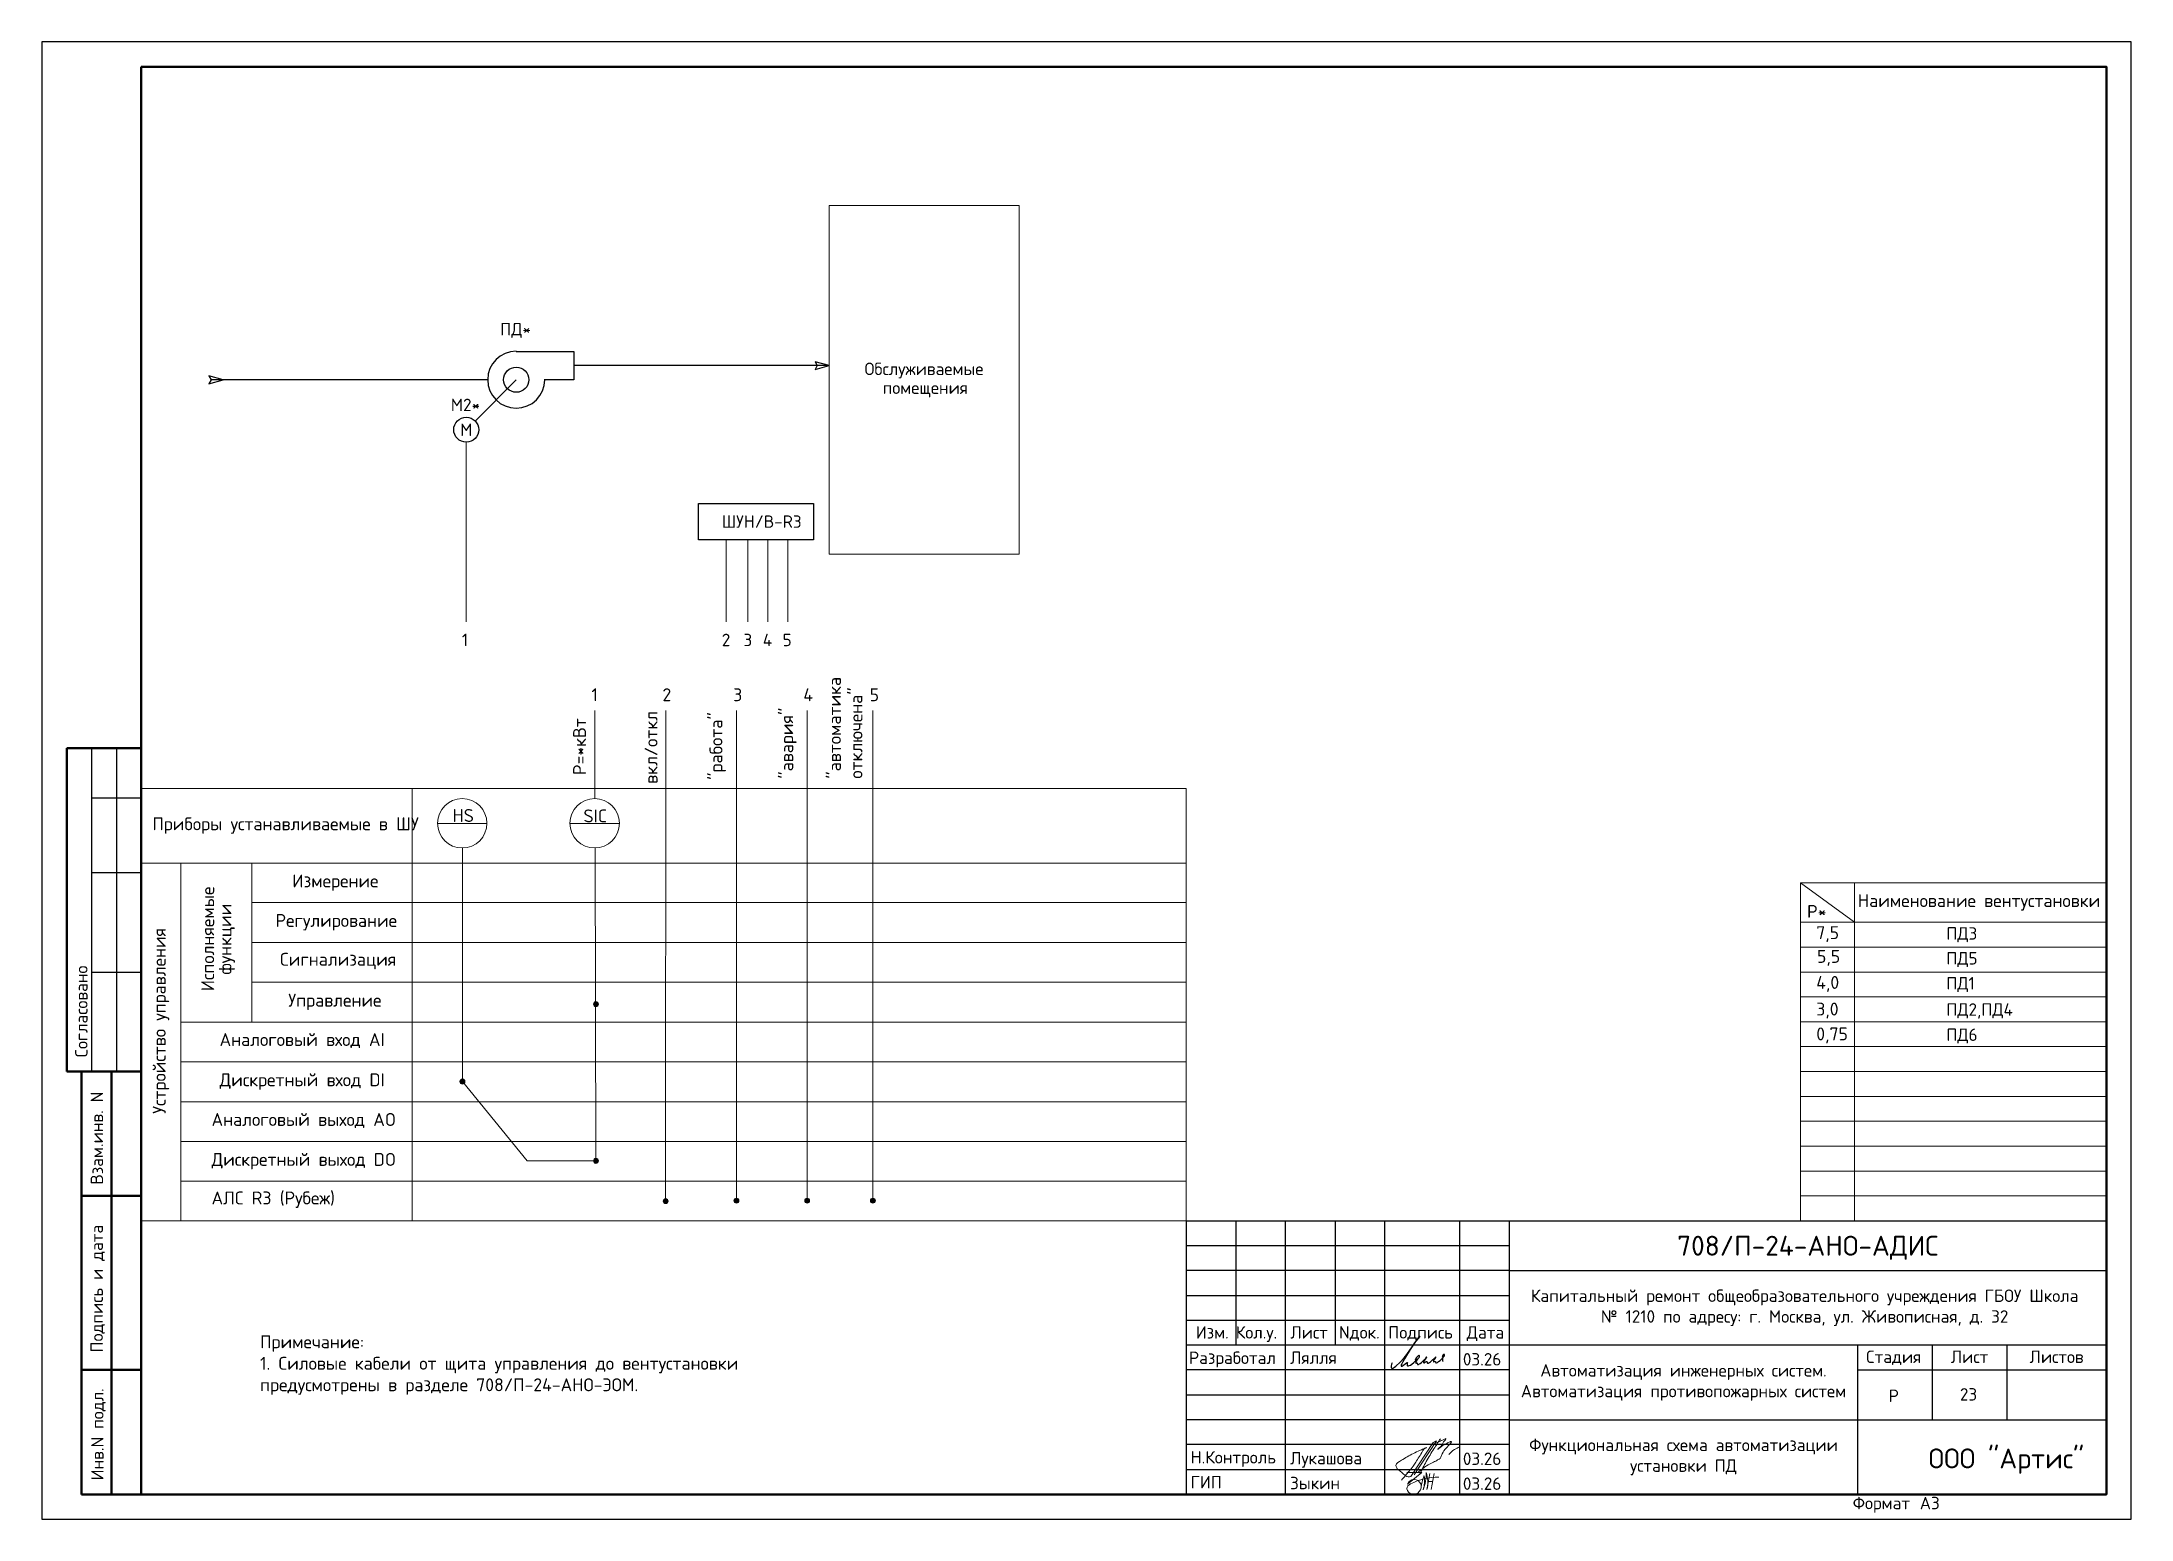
# Model space of a CAD drawing. Header units: millimetres. Extents: x -1073752 to 1436911, y -1379358 to 94781.
# Drawn here: x 801676 to 843676, y 26580 to 56280 of the extents above; entities that cross this region are included whole.
import ezdxf
from ezdxf.enums import TextEntityAlignment as Align

# ---------------------------------------------------------------- set-up
doc = ezdxf.new("R2010")
doc.units = ezdxf.units.MM
for name, color, linetype in [('PDF _!Формат листа', 7, 'Continuous'), ('PDF _АК датчики ф.сх', 7, 'Continuous'), ('PDF _АК схема воздуховоды', 7, 'Continuous'), ('PDF _Текст', 7, 'Continuous'), ('PDF _ЭОМ_Текст', 7, 'Continuous'), ('Основная', 7, 'Continuous'), ('СОТ', 7, 'Continuous'), ('Штампы', 7, 'Continuous')]:
    doc.layers.add(name, color=color, linetype=linetype)
for name, color, linetype, lineweight in [('АР_текст', 250, 'Continuous', 40), ('Основная сплош', 7, 'Continuous', 30), ('Текст', 7, 'Continuous', 30)]:
    doc.layers.add(name, color=color, linetype=linetype, lineweight=lineweight)
doc.layers.add('ОФ_подписи', color=5, linetype='Continuous', lineweight=13, true_color=0x0000ff)
doc.layers.add('Подписи', color=5, linetype='Continuous', lineweight=18, true_color=0x0000ff)
doc.styles.add('ICOCPEUR', font='isocpeur.ttf', dxfattribs={"height": 250})
doc.styles.add('PDF ISOCPEUR', font='isocpeur.ttf')
doc.styles.add('RubezhCAD', font='isocpeur.ttf')
doc.styles.add('TIMES', font='times.ttf')
doc.styles.add('XREF1$0$Standard', font='isocpeur.ttf')

msp = doc.modelspace()

# ---------------------------------------------------------------- texts
at = {"layer": 'PDF _Текст', "attachment_point": 7, "style": 'PDF ISOCPEUR'}
for s, insert, char_height in [('ПД*', (810890.2, 50326.3), 250.13), ('Обслуживаемые', (818216.2, 49511.7), 250.132), ('помещения', (818578.2, 49132.4), 250.13), ('М2*', (809897.4, 48854.4), 250.13), ('М', (810085.8, 48354.9), 250.1), ('ШУН/В-R3', (815345.2, 46509.1), 250.13), ('1', (810121.8, 44132), 250.1), ('2', (815345.3, 44129.9), 250.1), ('3', (815781.1, 44129.9), 250.1), ('4', (816169.5, 44129.9), 250.1), ('5', (816568.5, 44129.9), 250.1), ('1', (812725.4, 43023.5), 259.2), ('2', (814152.1, 43023.5), 259.2), ('3', (815574.5, 43023.5), 259.2), ('4', (816984.3, 43023.5), 259.2), ('5', (818317.8, 43023.5), 259.2), ('HS', (809933.4, 40596.6), 259.2), ('SIC', (812564.5, 40588.1), 259.2), ('Приборы устанавливаемые в ШУ', (803898.6, 40358.5), 259.196), ('Измерение', (806711.7, 39211.2), 259.2), ('Наименование вентустановки', (838179.1, 38814.7), 259.196), ('Регулирование', (806373.1, 38415.3), 259.196), ('P*', (837161, 38668.7), 259.2), ('Сигнализация', (806466.2, 37635.2), 259.196), ('Управление', (806631.3, 36813), 259.2), ('Аналоговый вход AI', (805249.1, 36051), 259.196), ('Дискретный вход DI', (805249.1, 35212.7), 259.196), ('Аналоговый выход AO', (805088.2, 34444.4), 259.196), ('Дискретный выход DO', (805088.2, 33612.5), 259.196), ('АЛС R3 (Рубеж)', (805088.2, 32837.5), 259.196), ('Примечание:\\P1. Силовые кабели от щита управления до вентустановки \\Pпредусмотрены в разделе 708/П-24-АНО-ЭОМ.', (806063.8, 29081.5), 259.196)]:
    msp.add_mtext(s, dxfattribs=dict(at, insert=insert, char_height=char_height))
at = {"layer": 'PDF _Текст', "attachment_point": 7, "rotation": 90, "style": 'PDF ISOCPEUR'}
for s, insert, char_height in [('"автоматика\\Pотключена"', (818171.9, 41465.6), 259.196), ('"авария"', (816851, 41465.6), 259.2), ('P=*кВт', (812615.5, 41539.7), 259.2), ('вкл/откл', (814052.7, 41361.9), 259.2), ('"работа"', (815428.6, 41442.3), 259.2), ('Исполняемые', (805141.3, 37191.9), 259.196), ('функции', (805558.3, 37526.3), 259.2), ('Устройство управления', (804237.4, 34730.1), 259.196)]:
    msp.add_mtext(s, dxfattribs=dict(at, insert=insert, char_height=char_height))
at = {"layer": 'PDF _Текст', "color": 0, "attachment_point": 7, "style": 'PDF ISOCPEUR'}
for s, insert, char_height in [('7,5', (837345.2, 38181), 259.2), ('ПД3', (839959.4, 38178.4), 250.13), ('5,5', (837360.2, 37703.4), 259.2), ('ПД5', (839959.4, 37678.9), 250.13), ('4,0', (837345.2, 37179.8), 259.2), ('ПД1', (839959.4, 37177.2), 250.13), ('3,0', (837345.2, 36644.8), 259.2), ('0,75', (837345.2, 36145.2), 259.2)]:
    msp.add_mtext(s, dxfattribs=dict(at, insert=insert, char_height=char_height))
at = {"layer": 'PDF _Текст', "color": 0, "char_height": 250.13, "attachment_point": 7, "style": 'PDF ISOCPEUR'}
for s, insert, width in [('ПД2,ПД4', (839959.4, 36642.2), 506.43), ('ПД6', (839959.4, 36142.6), 458.878)]:
    msp.add_mtext(s, dxfattribs=dict(at, insert=insert, width=width))
at = {"layer": 'СОТ', "char_height": 250, "width": 7000, "attachment_point": 5, "style": 'ICOCPEUR'}
for s, insert in [('{\\C0;23}', (840406.3, 29089.3)), ('Функциональная схема автоматизации установки ПД', (834676.3, 27831.2))]:
    msp.add_mtext(s, dxfattribs=dict(at, insert=insert))

# ---------------------------------------------------------------- blocks, each defined once
blk = doc.blocks.new('П_Зыкин')
at = {"layer": 'ОФ_подписи', "color": 152, "ltscale": 100, "true_color": 0x0061c2, "transparency": 33554687}
for p, q in [((142, 249), (62, -174)), ((102, 37), (218, 37)), ((258, 249), (178, -174))]:
    blk.add_line(p, q, dxfattribs=at)
blk.add_lwpolyline([(-462, 273), (-74, 273), (-446, -30)], dxfattribs=at)
for centre, radius, start, end in [((-271, -94), 186, 314.2393, 159.9348), ((345, -1372), 1523, 88.8758, 117.8788), ((1109, -252), 1204, 158.7593, 174.231), ((-1024, 224), 1068, 337.8144, 2.8859), ((-849, 72), 852, 342.8308, 7.4815), ((-9, 182), 4.48, 8.9691, 155.6551), ((-643, 22), 732, 344.4555, 20.462), ((-318, -169), 151, 108.7568, 173.4251), ((-287, -115), 185, 191.5358, 322.3512)]:
    blk.add_arc(centre, radius, start, end, dxfattribs=at)
blk = doc.blocks.new('П_Лукашова')
at = {"layer": 'ОФ_подписи', "color": 152, "true_color": 0x0061c2}
for p, q in [((221, 339), (-221, -339)), ((286, 371), (-156, -307)), ((283, 370), (218, 338))]:
    blk.add_line(p, q, dxfattribs=at)
for points in [[(221, 301), (344, 360), (434, 401), (475, 416), (464, 395), (420, 336), (342, 232), (310, 203), (337, 221), (420, 283), (490, 322), (558, 352), (576, 358), (491, 240), (403, 113), (374, 49), (360, 20)], [(-221, -339), (-276, -344), (-368, -289), (-446, -221), (-505, -166), (-522, -116), (-412, -16), (-295, 56), (-173, 120), (-49, 179), (33, 216), (87, 237), (52, 221), (11, 167), (-59, 51), (-126, -52), (-177, -132), (-256, -231), (-409, -409)], [(360, 20), (294, -18), (203, -65), (91, -124), (-73, -248)], [(366, 415), (236, 213), (85, -37), (-50, -300)], [(530, 102), (646, 199), (748, 254)]]:
    blk.add_spline(points, degree=3, dxfattribs=at)
blk = doc.blocks.new('A$C11203D1A')
at = {"layer": 'Подписи', "lineweight": 25}
blk.add_lwpolyline([(0.24, 1.11), (0.09, 0.86), (0, 0.47), (0.01, 0.27), (0.06, 0.09), (0.17, 0.01), (0.33, 0), (0.53, 0.07), (0.73, 0.22), (0.94, 0.41), (1.81, 1.26), (2.64, 2.1), (3.19, 2.76), (3.8, 3.63), (4.42, 4.6), (5, 5.4), (5.39, 5.96), (5.72, 6.46), (5.82, 6.46), (5.73, 6.31), (4.71, 5.11), (3.82, 3.76), (2.71, 1.9), (2.36, 1.31), (2.15, 0.93), (2.05, 0.72), (2.04, 0.6), (2.04, 0.49), (2.07, 0.44), (2.13, 0.41), (2.22, 0.43), (2.34, 0.53), (2.48, 0.65), (2.83, 0.93), (3.1, 1.12), (3.23, 1.19), (3.28, 1.19), (3.29, 1.16), (3.26, 1.06), (3.23, 0.9), (3.22, 0.77), (3.24, 0.65), (3.26, 0.58), (3.34, 0.52), (3.42, 0.48), (3.54, 0.51), (3.66, 0.56), (3.92, 0.66), (4.17, 0.85), (4.57, 1.16), (4.82, 1.36), (5, 1.53), (5.18, 1.68), (5.48, 1.96), (5.64, 2.15), (5.74, 2.33), (5.75, 2.44), (5.75, 2.53), (5.69, 2.57), (5.6, 2.58), (5.49, 2.54), (5.33, 2.4), (5.12, 2.18), (4.99, 1.99), (4.9, 1.86), (4.85, 1.74), (4.87, 1.66), (4.92, 1.62), (5.03, 1.65), (5.11, 1.72), (5.21, 1.79), (5.24, 1.81), (5.28, 1.82), (5.31, 1.82), (5.32, 1.79), (5.26, 1.69), (5.19, 1.61), (5.11, 1.47), (5.03, 1.34), (4.98, 1.25), (4.97, 1.17), (4.97, 1.09), (5.01, 1.05), (5.05, 1.06), (5.1, 1.11), (5.14, 1.13), (5.2, 1.13), (5.23, 1.07), (5.27, 0.94), (5.32, 0.85), (5.35, 0.8), (5.43, 0.77), (5.52, 0.78), (5.61, 0.84), (5.88, 1), (6.13, 1.19), (6.42, 1.46), (6.68, 1.7), (6.94, 1.94), (7.06, 2.08), (7.22, 2.28), (7.23, 2.3), (7.23, 2.31), (7.2, 2.31), (7.18, 2.28), (7.15, 2.24), (6.76, 1.63), (6.67, 1.45), (6.59, 1.3), (6.56, 1.22), (6.56, 1.16), (6.57, 1.11), (6.6, 1.08), (6.65, 1.1), (6.7, 1.13), (6.79, 1.19), (6.88, 1.26), (6.99, 1.31), (7.07, 1.35), (7.18, 1.36), (7.23, 1.33), (7.27, 1.28), (7.28, 1.18), (7.28, 1.12), (7.3, 1.08), (7.34, 1.04), (7.38, 1.02), (7.45, 1.01), (7.52, 1.04), (7.6, 1.09), (7.73, 1.19), (7.93, 1.34), (8.13, 1.48), (8.36, 1.7), (8.65, 1.95), (8.78, 2.07), (8.9, 2.16), (8.98, 2.23), (9.03, 2.27), (9.04, 2.29), (9.02, 2.3), (8.99, 2.29), (8.97, 2.25), (8.92, 2.16), (8.7, 1.81), (8.57, 1.61), (8.52, 1.53), (8.51, 1.43), (8.53, 1.37), (8.56, 1.33), (8.6, 1.33), (8.66, 1.35), (8.72, 1.39), (8.76, 1.41), (8.86, 1.4), (8.93, 1.37), (8.94, 1.31), (8.96, 1.22), (8.98, 1.14), (9.02, 1.1), (9.08, 1.07), (9.17, 1.1), (9.24, 1.14), (9.33, 1.2), (9.56, 1.37), (9.86, 1.59), (10.18, 1.87), (10.41, 2.09), (10.57, 2.29), (10.72, 2.51), (10.76, 2.62), (10.77, 2.7), (10.75, 2.75), (10.68, 2.79), (10.58, 2.76), (10.5, 2.69), (10.38, 2.54), (10.32, 2.41), (10.31, 2.25), (10.32, 2.09), (10.33, 1.85), (10.35, 1.7), (10.37, 1.58), (10.4, 1.47), (10.47, 1.37)], dxfattribs=at)
blk = doc.blocks.new('Штамп')
at = {"layer": 'Основная'}
for p, q in [((-18500, 5000), (-12000, 5000)), ((-12000, 4500), (-18500, 4500)), ((-18500, 4000), (-12000, 4000)), ((-12000, 2500), (-18500, 2500)), ((-18500, 2000), (-12000, 2000)), ((-12000, 1500), (-18500, 1500)), ((-12000, 1000), (-18500, 1000)), ((-18500, 500), (-12000, 500))]:
    blk.add_line(p, q, dxfattribs=at)
at = {"layer": 'Основная сплош'}
for p, q in [((-18500, 5500), (0, 5500)), ((-18500, 5500), (-18500, 0)), ((-17500, 5500), (-17500, 3000)), ((-16500, 0), (-16500, 5500)), ((-15500, 5500), (-15500, 3000)), ((-14500, 0), (-14500, 5500)), ((-13000, 5500), (-13000, 0)), ((-12000, 0), (-12000, 5500)), ((-12000, 4500), (0, 4500)), ((-18500, 3500), (-12000, 3500)), ((0, 3000), (-18500, 3000)), ((-5000, 3000), (-5000, 0)), ((-3500, 3000), (-3500, 1500)), ((-2000, 3000), (-2000, 1500)), ((-5000, 2500), (0, 2500)), ((-12000, 1500), (0, 1500))]:
    blk.add_line(p, q, dxfattribs=at)
at = {"transparency": 33554687, "xscale": 100, "yscale": 100, "zscale": 100}
blk.add_blockref('A$C11203D1A', (-14379, 2533), dxfattribs=at)
at = {"layer": 'ОФ_подписи', "color": 5}
for name, p, xscale, yscale, zscale in [('П_Лукашова', (-13755, 700), 1.010226427429054, 1.010226427429054, 1.010226427429054), ('П_Зыкин', (-13706, 228), 0.7621923841183493, 0.7621923841183493, 0.7621923841183493)]:
    blk.add_blockref(name, p, dxfattribs=dict(at, xscale=xscale, yscale=yscale, zscale=zscale))
at = {"transparency": 33554687, "insert": (-8500, 2250), "char_height": 250, "width": 7000, "attachment_point": 5, "style": 'PDF ISOCPEUR'}
blk.add_mtext('Автоматизация инженерных систем. Автоматизация противопожарных систем', dxfattribs=at)
at = {"layer": 'АР_текст', "color": 7, "transparency": 33554687, "insert": (-2009, 668), "char_height": 400, "width": 7750, "attachment_point": 5, "style": 'RubezhCAD'}
blk.add_mtext('{\\C0;ООО "Артис"}', dxfattribs=at)
at = {"layer": 'Текст', "color": 0, "style": 'RubezhCAD'}
blk.add_text('708/П-24-АНО-АДИС', height=400, dxfattribs=at).set_placement((-6000, 4798), align=Align.CENTER)
at = {"layer": 'Текст', "linetype": 'Continuous', "style": 'RubezhCAD'}
for s, p in [('Изм.', (-18302, 3131)), ('Кол.у.', (-17500, 3131)), ('Лист', (-16402, 3131)), ('Nдок.', (-15424, 3131)), ('Подпись', (-14434, 3131)), ('Дата', (-12857, 3131))]:
    blk.add_text(s, height=250, dxfattribs=at).set_placement(p)
at = {"layer": 'Текст', "style": 'ICOCPEUR'}
for s, p in [('Разработал', (-18441, 2620)), ('Лялля', (-16408, 2622)), ('03.26', (-12934, 2590)), ('Н.Контроль', (-18407, 620)), ('Лукашова', (-16408, 602)), ('03.26', (-12934, 590)), ('ГИП', (-18407, 120)), ('Зыкин', (-16408, 102)), ('03.26', (-12934, 90))]:
    blk.add_text(s, height=250, dxfattribs=at).set_placement(p)
at = {"layer": 'Текст', "color": 7, "linetype": 'Continuous', "style": 'RubezhCAD'}
for s, p in [('Стадия', (-4273, 2640)), ('Лист', (-2750, 2640)), ('Листов', (-1000, 2640))]:
    blk.add_text(s, height=250, dxfattribs=at).set_placement(p, align=Align.CENTER)
at = {"layer": 'Текст', "color": 7, "style": 'RubezhCAD'}
blk.add_text('Р', height=250, dxfattribs=at).set_placement((-4273, 1857), align=Align.CENTER)
at = {"layer": 'Текст', "ltscale": 100, "insert": (-6063, 3750), "char_height": 250, "attachment_point": 5, "style": 'RubezhCAD'}
blk.add_mtext_dynamic_manual_height_columns('\\pi-3.125;Капитальный ремонт общеобразовательного учреждения ГБОУ Школа{\\H1.25x; }\\P№ 1210 по адресу: г. Москва, ул. Живописная, д. 32{\\H1.21604x; }\\P', width=11832.53, gutter_width=1250, heights=[1893], dxfattribs=at)
at = {"layer": 'Текст', "ltscale": 100, "style": 'RubezhCAD'}
blk.add_attdef('ЛИСТОВ', text='', height=250, dxfattribs=at).set_placement((-1000, 1857), align=Align.CENTER)
at = {"layer": 'Текст', "ltscale": 100, "style": 'TIMES'}
blk.add_attdef('НАЗВАНИЕ', text='', height=250, dxfattribs=at).set_placement((-8500, 750), align=Align.MIDDLE_CENTER)
blk = doc.blocks.new('*U8')
at = {"lineweight": 50}
for p, q in [((5, 155), (20, 155)), ((5, 155), (5, 90)), ((5, 90), (20, 90)), ((8, 5), (8, 90)), ((14, 5), (14, 90)), ((8, 65), (20, 65)), ((8, 30), (20, 30)), ((8, 5), (20, 5))]:
    blk.add_line(p, q, dxfattribs=at)
for p, q in [((10, 155), (10, 90)), ((15, 155), (15, 90)), ((10, 145), (20, 145)), ((10, 130), (20, 130)), ((10, 110), (20, 110))]:
    blk.add_line(p, q)
blk.add_lwpolyline([(0, 0), (420, 0), (420, 297), (0, 297)], close=True)
blk.add_lwpolyline([(20, 292), (415, 292), (415, 5), (20, 5)], close=True, dxfattribs=at)
at = {"style": 'XREF1$0$Standard'}
for s, p in [('Согласовано', (7.95, 102.07)), ('Взам.инв. N', (11.07, 76.61)), ('Подпись и дата', (11.04, 46.36)), ('Инв.N подл.', (11.17, 17.07))]:
    blk.add_text(s, height=2.5, rotation=90, dxfattribs=at).set_placement(p, align=Align.MIDDLE_CENTER)
blk.add_text('Формат', height=2.5, dxfattribs=at).set_placement((364.02, 2))
blk.add_text('А3', height=2.5, dxfattribs=at).set_placement((381.51, 2), align=Align.RIGHT)
for tag, p in [('СОГЛАСОВАНО_ДАТА2', (14.37, 145.56)), ('СОГЛАСОВАНО_ДАТА3', (19.37, 145.56)), ('СОГЛАСОВАНО_ФАМИЛИЯ2', (14.37, 110.56)), ('СОГЛАСОВАНО_ФАМИЛИЯ3', (19.37, 110.56)), ('СОГЛАСОВАНО_ДОЛЖНОСТЬ2', (14.37, 90.56)), ('СОГЛАСОВАНО_ДОЛЖНОСТЬ3', (19.37, 90.56))]:
    blk.add_attdef(tag, p, '', height=2.5, rotation=90, dxfattribs=at)
for tag, p in [('ВЗАМ_ИНВ_НОМЕР', (19.37, 77.5)), ('ИНВ_N_ПОДЛ', (19.37, 17.5))]:
    blk.add_attdef(tag, text='', height=2.5, rotation=90, dxfattribs=at).set_placement(p, align=Align.CENTER)
blk.add_attdef('ИНВ_ДАТА', text='', height=2.5, rotation=90, dxfattribs=at).set_placement((19.37, 63.83), align=Align.RIGHT)

# ---------------------------------------------------------------- hatches: boundary and pattern name
at = {"layer": 'PDF _!Формат листа', "transparency": 33554559}
msp.add_hatch(color=256, dxfattribs=at).paths.add_polyline_path([(801676, 56279.9), (801676, 56268), (801678.1, 56267.2), (801684.5, 56269.4), (801688.7, 56273.6), (801688.7, 56279.9)])

# ---------------------------------------------------------------- linework, layer by layer
at = {"layer": 'PDF _АК датчики ф.сх', "lineweight": 30}
msp.add_lwpolyline([(811214, 49485.2), (810386.4, 48655.5)], dxfattribs=at)
msp.add_lwpolyline([(814877.4, 47000.2), (817186.7, 47000.2), (817186.7, 46269.9), (814877.4, 46269.9)], close=True, dxfattribs=at)
msp.add_circle((810207.5, 48480.8), 250.8, dxfattribs=at)
at = {"layer": 'PDF _АК схема воздуховоды', "lineweight": 30}
for points in [[(811214, 50056.7), (812374, 50056.7), (812374, 49485.2), (811772.9, 49485.2)], [(817505, 49771), (812386.7, 49771)], [(810642.5, 49485.2), (805077.6, 49485.2)]]:
    msp.add_lwpolyline(points, dxfattribs=at)
for points in [[(805318.9, 49485.2), (805033.2, 49561.4), (805077.6, 49485.2), (805033.2, 49406.9)], [(817505, 49771), (817219.2, 49849.3), (817263.7, 49771), (817219.2, 49692.7)]]:
    msp.add_lwpolyline(points, close=True, dxfattribs=at)
msp.add_circle((811213, 49486.3), 253, dxfattribs=at)
msp.add_arc((811213, 49486.3), 572.6, 90, 0, dxfattribs=at)
at = {"layer": 'PDF _ЭОМ_Текст', "lineweight": 20}
for p, q in [((824676.5, 41268.7), (803676.3, 41268.7)), ((803676.3, 41268.7), (803676.3, 33375.4)), ((824676.5, 32579.5), (824676.5, 41268.7)), ((804474.3, 33375.4), (824676.5, 33375.4))]:
    msp.add_line(p, q, dxfattribs=at)
for points in [[(817505, 52990.5), (821325.7, 52990.5), (821325.7, 45977.8), (817505, 45977.8)], [(843176.8, 32578.8), (843176.8, 39375.7), (837029.8, 39375.7), (837029.8, 32578.8)]]:
    msp.add_lwpolyline(points, close=True, dxfattribs=at)
for points in [[(810208.6, 48230), (810208.6, 44620.9)], [(815434.2, 46269.9), (815434.2, 44620.9)], [(815870, 46269.9), (815870, 44620.9)], [(816271.1, 46269.9), (816271.1, 44620.9)], [(816670.1, 46269.9), (816670.1, 44620.9)], [(812795.8, 41065.5), (812791, 42835.1)], [(814216.6, 32974.1), (814217.7, 42835.1)], [(815639.1, 32983.6), (815640.1, 42835.1)], [(817061.5, 32983.6), (817062.6, 42835.1)], [(818382.4, 32983.6), (818383.4, 42835.1)], [(809120.6, 41268.7), (809120.6, 32579.5)], [(809632.8, 40568.1), (810623.5, 40568.1)], [(812295.7, 40568.1), (813286.3, 40568.1)], [(810132.4, 40074.9), (810132.4, 35377.8), (811432.1, 33781.8), (811431, 33782.9)], [(812815.4, 33782.9), (812798.4, 40072.9)], [(803676.3, 39770.1), (824676.5, 39770.1)], [(804474.3, 39770.1), (804474.3, 32579.5)], [(805901, 39770.1), (805901, 36569.6)], [(837029.8, 39375.7), (838115.7, 38579.8)], [(824676.5, 38974.2), (805901, 38974.2)], [(837029.8, 38579.8), (843176.8, 38579.8)], [(824676.5, 38169.8), (805901, 38169.8)], [(824676.5, 37373.9), (805901, 37373.9)], [(804474.3, 36569.6), (824676.5, 36569.6)], [(804474.3, 35773.7), (824676.5, 35773.7)], [(837029.8, 36079.9), (843176.8, 36079.9)], [(837029.8, 35578.2), (843176.8, 35578.2)], [(804474.3, 34967.2), (824676.5, 34967.2)], [(837029.8, 35078.7), (843176.8, 35078.7)], [(837029.8, 34579.1), (843176.8, 34579.1)], [(804474.3, 34171.3), (824676.5, 34171.3)], [(837029.8, 34079.6), (843176.8, 34079.6)], [(811431, 33782.9), (812815.4, 33782.9)], [(837029.8, 33577.9), (843176.8, 33577.9)], [(837029.8, 33078.4), (843176.8, 33078.4)], [(803676.3, 32579.5), (824676.5, 32579.5)]]:
    msp.add_lwpolyline(points, dxfattribs=at)
at = {"layer": 'PDF _ЭОМ_Текст', "color": 0, "lineweight": 20}
for points in [[(838115.7, 39375.7), (838115.7, 32578.8)], [(837029.8, 38078.1), (843176.8, 38078.1)], [(837029.8, 37578.6), (843176.8, 37578.6)], [(837029.8, 37079), (843176.8, 37079)], [(837029.8, 36579.4), (843176.8, 36579.4)]]:
    msp.add_lwpolyline(points, dxfattribs=at)
at = {"layer": 'PDF _ЭОМ_Текст', "lineweight": 20}
for centre, radius in [((810127.1, 40569.2), 496.4), ((812790, 40569.2), 496.4), ((812815.4, 36931.9), 49.7), ((810131.3, 35376.8), 49.7), ((812815.4, 33782.9), 49.7), ((814216.6, 32974.1), 49.7), ((815639.1, 32983.6), 49.7), ((817061.5, 32983.6), 49.7), ((818382.4, 32983.6), 49.7)]:
    msp.add_circle(centre, radius, dxfattribs=at)
at = {"layer": 'PDF _ЭОМ_Текст', "transparency": 33554559}
for points in [[(812778.3, 36964.7), (812858.8, 36958.4), (812774.1, 36958.4)], [(812786.8, 36971.1), (812852.4, 36964.7), (812778.3, 36964.7)], [(812852.4, 36964.7), (812778.3, 36964.7), (812858.8, 36958.4)], [(812793.1, 36975.3), (812846, 36971.1), (812786.8, 36971.1)], [(812846, 36971.1), (812786.8, 36971.1), (812852.4, 36964.7)], [(812801.6, 36979.5), (812837.6, 36975.3), (812793.1, 36975.3)], [(812837.6, 36975.3), (812793.1, 36975.3), (812846, 36971.1)], [(812812.2, 36981.6), (812829.1, 36979.5), (812801.6, 36979.5)], [(812829.1, 36979.5), (812801.6, 36979.5), (812837.6, 36975.3)], [(812820.6, 36981.6), (812812.2, 36981.6), (812829.1, 36979.5)], [(812767.7, 36941.4), (812867.2, 36930.8), (812765.6, 36930.8)], [(812867.2, 36930.8), (812765.6, 36930.8), (812865.1, 36922.4)], [(812765.6, 36930.8), (812865.1, 36922.4), (812767.7, 36922.4)], [(812769.8, 36949.9), (812865.1, 36941.4), (812767.7, 36941.4)], [(812865.1, 36941.4), (812767.7, 36941.4), (812867.2, 36930.8)], [(812865.1, 36922.4), (812767.7, 36922.4), (812863, 36913.9)], [(812767.7, 36922.4), (812863, 36913.9), (812769.8, 36913.9)], [(812774.1, 36958.4), (812863, 36949.9), (812769.8, 36949.9)], [(812863, 36949.9), (812769.8, 36949.9), (812865.1, 36941.4)], [(812863, 36913.9), (812769.8, 36913.9), (812858.8, 36905.4)], [(812769.8, 36913.9), (812858.8, 36905.4), (812774.1, 36905.4)], [(812858.8, 36958.4), (812774.1, 36958.4), (812863, 36949.9)], [(812858.8, 36905.4), (812774.1, 36905.4), (812852.4, 36897)], [(812774.1, 36905.4), (812852.4, 36897), (812778.3, 36897)], [(812852.4, 36897), (812778.3, 36897), (812846, 36890.6)], [(812778.3, 36897), (812846, 36890.6), (812786.8, 36890.6)], [(812846, 36890.6), (812786.8, 36890.6), (812837.6, 36886.4)], [(812786.8, 36890.6), (812837.6, 36886.4), (812793.1, 36886.4)], [(812837.6, 36886.4), (812793.1, 36886.4), (812829.1, 36882.2)], [(812793.1, 36886.4), (812829.1, 36882.2), (812801.6, 36882.2)], [(812829.1, 36882.2), (812801.6, 36882.2), (812820.6, 36882.2)], [(812801.6, 36882.2), (812820.6, 36882.2), (812812.2, 36882.2)], [(810085.8, 35392.7), (810181.1, 35384.2), (810081.6, 35384.2)], [(810181.1, 35384.2), (810081.6, 35384.2), (810181.1, 35375.7)], [(810081.6, 35384.2), (810181.1, 35375.7), (810081.6, 35375.7)], [(810181.1, 35375.7), (810081.6, 35375.7), (810181.1, 35365.1)], [(810081.6, 35375.7), (810181.1, 35365.1), (810081.6, 35365.1)], [(810181.1, 35365.1), (810081.6, 35365.1), (810179, 35356.7)], [(810081.6, 35365.1), (810179, 35356.7), (810085.8, 35356.7)], [(810090.1, 35401.1), (810179, 35392.7), (810085.8, 35392.7)], [(810179, 35392.7), (810085.8, 35392.7), (810181.1, 35384.2)], [(810179, 35356.7), (810085.8, 35356.7), (810174.7, 35348.2)], [(810085.8, 35356.7), (810174.7, 35348.2), (810090.1, 35348.2)], [(810094.3, 35407.5), (810174.7, 35401.1), (810090.1, 35401.1)], [(810174.7, 35401.1), (810090.1, 35401.1), (810179, 35392.7)], [(810174.7, 35348.2), (810090.1, 35348.2), (810168.4, 35341.9)], [(810090.1, 35348.2), (810168.4, 35341.9), (810094.3, 35341.9)], [(810100.6, 35413.8), (810168.4, 35407.5), (810094.3, 35407.5)], [(810168.4, 35407.5), (810094.3, 35407.5), (810174.7, 35401.1)], [(810168.4, 35341.9), (810094.3, 35341.9), (810162, 35335.5)], [(810094.3, 35341.9), (810162, 35335.5), (810100.6, 35335.5)], [(810109.1, 35420.2), (810162, 35413.8), (810100.6, 35413.8)], [(810162, 35413.8), (810100.6, 35413.8), (810168.4, 35407.5)], [(810162, 35335.5), (810100.6, 35335.5), (810153.6, 35329.2)], [(810100.6, 35335.5), (810153.6, 35329.2), (810109.1, 35329.2)], [(810117.6, 35422.3), (810153.6, 35420.2), (810109.1, 35420.2)], [(810153.6, 35420.2), (810109.1, 35420.2), (810162, 35413.8)], [(810153.6, 35329.2), (810109.1, 35329.2), (810145.1, 35327)], [(810109.1, 35329.2), (810145.1, 35327), (810117.6, 35327)], [(810128.2, 35424.4), (810145.1, 35422.3), (810117.6, 35422.3)], [(810145.1, 35422.3), (810117.6, 35422.3), (810153.6, 35420.2)], [(810145.1, 35327), (810117.6, 35327), (810136.6, 35324.9)], [(810117.6, 35327), (810136.6, 35324.9), (810128.2, 35324.9)], [(810136.6, 35424.4), (810128.2, 35424.4), (810145.1, 35422.3)], [(812767.7, 33792.4), (812865.1, 33781.8), (812765.6, 33781.8)], [(812865.1, 33781.8), (812765.6, 33781.8), (812865.1, 33773.4)], [(812765.6, 33781.8), (812865.1, 33773.4), (812767.7, 33773.4)], [(812769.8, 33800.9), (812865.1, 33792.4), (812767.7, 33792.4)], [(812865.1, 33792.4), (812767.7, 33792.4), (812865.1, 33781.8)], [(812865.1, 33773.4), (812767.7, 33773.4), (812863, 33764.9)], [(812767.7, 33773.4), (812863, 33764.9), (812769.8, 33764.9)], [(812774.1, 33809.3), (812863, 33800.9), (812769.8, 33800.9)], [(812863, 33800.9), (812769.8, 33800.9), (812865.1, 33792.4)], [(812863, 33764.9), (812769.8, 33764.9), (812858.8, 33756.4)], [(812769.8, 33764.9), (812858.8, 33756.4), (812774.1, 33756.4)], [(812778.3, 33815.7), (812858.8, 33809.3), (812774.1, 33809.3)], [(812858.8, 33809.3), (812774.1, 33809.3), (812863, 33800.9)], [(812858.8, 33756.4), (812774.1, 33756.4), (812852.4, 33748)], [(812774.1, 33756.4), (812852.4, 33748), (812778.3, 33748)], [(812786.8, 33822), (812852.4, 33815.7), (812778.3, 33815.7)], [(812852.4, 33815.7), (812778.3, 33815.7), (812858.8, 33809.3)], [(812852.4, 33748), (812778.3, 33748), (812846, 33741.6)], [(812778.3, 33748), (812846, 33741.6), (812786.8, 33741.6)], [(812793.1, 33826.3), (812846, 33822), (812786.8, 33822)], [(812846, 33822), (812786.8, 33822), (812852.4, 33815.7)], [(812846, 33741.6), (812786.8, 33741.6), (812837.6, 33737.4)], [(812786.8, 33741.6), (812837.6, 33737.4), (812793.1, 33737.4)], [(812801.6, 33830.5), (812837.6, 33826.3), (812793.1, 33826.3)], [(812837.6, 33826.3), (812793.1, 33826.3), (812846, 33822)], [(812837.6, 33737.4), (812793.1, 33737.4), (812829.1, 33733.1)], [(812793.1, 33737.4), (812829.1, 33733.1), (812801.6, 33733.1)], [(812812.2, 33832.6), (812829.1, 33830.5), (812801.6, 33830.5)], [(812829.1, 33830.5), (812801.6, 33830.5), (812837.6, 33826.3)], [(812829.1, 33733.1), (812801.6, 33733.1), (812820.6, 33733.1)], [(812801.6, 33733.1), (812820.6, 33733.1), (812812.2, 33733.1)], [(812820.6, 33832.6), (812812.2, 33832.6), (812829.1, 33830.5)], [(814169, 32981.5), (814266.4, 32973), (814166.9, 32973)], [(814266.4, 32973), (814166.9, 32973), (814266.4, 32962.4)], [(814166.9, 32973), (814266.4, 32962.4), (814169, 32962.4)], [(814171.1, 32990), (814266.4, 32981.5), (814169, 32981.5)], [(814266.4, 32981.5), (814169, 32981.5), (814266.4, 32973)], [(814266.4, 32962.4), (814169, 32962.4), (814264.2, 32954)], [(814169, 32962.4), (814264.2, 32954), (814171.1, 32954)], [(814175.3, 32998.4), (814264.2, 32990), (814171.1, 32990)], [(814264.2, 32990), (814171.1, 32990), (814266.4, 32981.5)], [(814264.2, 32954), (814171.1, 32954), (814260, 32945.5)], [(814171.1, 32954), (814260, 32945.5), (814175.3, 32945.5)], [(814179.6, 33006.9), (814260, 32998.4), (814175.3, 32998.4)], [(814260, 32998.4), (814175.3, 32998.4), (814264.2, 32990)], [(814260, 32945.5), (814175.3, 32945.5), (814253.7, 32939.2)], [(814175.3, 32945.5), (814253.7, 32939.2), (814179.6, 32939.2)], [(814188, 33011.1), (814253.7, 33006.9), (814179.6, 33006.9)], [(814253.7, 33006.9), (814179.6, 33006.9), (814260, 32998.4)], [(814253.7, 32939.2), (814179.6, 32939.2), (814247.3, 32932.8)], [(814179.6, 32939.2), (814247.3, 32932.8), (814188, 32932.8)], [(814194.4, 33017.5), (814247.3, 33011.1), (814188, 33011.1)], [(814247.3, 33011.1), (814188, 33011.1), (814253.7, 33006.9)], [(814247.3, 32932.8), (814188, 32932.8), (814238.8, 32926.5)], [(814188, 32932.8), (814238.8, 32926.5), (814194.4, 32926.5)], [(814202.9, 33019.6), (814238.8, 33017.5), (814194.4, 33017.5)], [(814238.8, 33017.5), (814194.4, 33017.5), (814247.3, 33011.1)], [(814238.8, 32926.5), (814194.4, 32926.5), (814230.4, 32924.3)], [(814194.4, 32926.5), (814230.4, 32924.3), (814202.9, 32924.3)], [(814213.4, 33021.7), (814230.4, 33019.6), (814202.9, 33019.6)], [(814230.4, 33019.6), (814202.9, 33019.6), (814238.8, 33017.5)], [(814230.4, 32924.3), (814202.9, 32924.3), (814221.9, 32922.2)], [(814202.9, 32924.3), (814221.9, 32922.2), (814213.4, 32922.2)], [(814221.9, 33021.7), (814213.4, 33021.7), (814230.4, 33019.6)], [(815591.4, 32991), (815690.9, 32982.5), (815589.3, 32982.5)], [(815690.9, 32982.5), (815589.3, 32982.5), (815688.8, 32971.9)], [(815589.3, 32982.5), (815688.8, 32971.9), (815591.4, 32971.9)], [(815593.6, 32999.5), (815688.8, 32991), (815591.4, 32991)], [(815688.8, 32991), (815591.4, 32991), (815690.9, 32982.5)], [(815688.8, 32971.9), (815591.4, 32971.9), (815686.7, 32963.5)], [(815591.4, 32971.9), (815686.7, 32963.5), (815593.6, 32963.5)], [(815597.8, 33007.9), (815686.7, 32999.5), (815593.6, 32999.5)], [(815686.7, 32999.5), (815593.6, 32999.5), (815688.8, 32991)], [(815686.7, 32963.5), (815593.6, 32963.5), (815682.5, 32955)], [(815593.6, 32963.5), (815682.5, 32955), (815597.8, 32955)], [(815604.1, 33014.3), (815682.5, 33007.9), (815597.8, 33007.9)], [(815682.5, 33007.9), (815597.8, 33007.9), (815686.7, 32999.5)], [(815682.5, 32955), (815597.8, 32955), (815678.2, 32948.7)], [(815597.8, 32955), (815678.2, 32948.7), (815604.1, 32948.7)], [(815610.5, 33020.6), (815678.2, 33014.3), (815604.1, 33014.3)], [(815678.2, 33014.3), (815604.1, 33014.3), (815682.5, 33007.9)], [(815678.2, 32948.7), (815604.1, 32948.7), (815669.8, 32942.3)], [(815604.1, 32948.7), (815669.8, 32942.3), (815610.5, 32942.3)], [(815619, 33027), (815669.8, 33020.6), (815610.5, 33020.6)], [(815669.8, 33020.6), (815610.5, 33020.6), (815678.2, 33014.3)], [(815669.8, 32942.3), (815610.5, 32942.3), (815663.4, 32936)], [(815610.5, 32942.3), (815663.4, 32936), (815619, 32936)], [(815627.4, 33029.1), (815663.4, 33027), (815619, 33027)], [(815663.4, 33027), (815619, 33027), (815669.8, 33020.6)], [(815663.4, 32936), (815619, 32936), (815654.9, 32933.8)], [(815619, 32936), (815654.9, 32933.8), (815627.4, 32933.8)], [(815635.9, 33031.2), (815654.9, 33029.1), (815627.4, 33029.1)], [(815654.9, 33029.1), (815627.4, 33029.1), (815663.4, 33027)], [(815654.9, 32933.8), (815627.4, 32933.8), (815644.4, 32931.7)], [(815627.4, 32933.8), (815644.4, 32931.7), (815635.9, 32931.7)], [(815644.4, 33031.2), (815635.9, 33031.2), (815654.9, 33029.1)], [(817016, 32999.5), (817113.4, 32991), (817013.9, 32991)], [(817113.4, 32991), (817013.9, 32991), (817113.4, 32982.5)], [(817013.9, 32991), (817113.4, 32982.5), (817013.9, 32982.5)], [(817113.4, 32982.5), (817013.9, 32982.5), (817113.4, 32971.9)], [(817013.9, 32982.5), (817113.4, 32971.9), (817013.9, 32971.9)], [(817113.4, 32971.9), (817013.9, 32971.9), (817109.1, 32963.5)], [(817013.9, 32971.9), (817109.1, 32963.5), (817016, 32963.5)], [(817020.2, 33007.9), (817109.1, 32999.5), (817016, 32999.5)], [(817109.1, 32999.5), (817016, 32999.5), (817113.4, 32991)], [(817109.1, 32963.5), (817016, 32963.5), (817104.9, 32955)], [(817016, 32963.5), (817104.9, 32955), (817020.2, 32955)], [(817026.6, 33014.3), (817104.9, 33007.9), (817020.2, 33007.9)], [(817104.9, 33007.9), (817020.2, 33007.9), (817109.1, 32999.5)], [(817104.9, 32955), (817020.2, 32955), (817100.7, 32948.7)], [(817020.2, 32955), (817100.7, 32948.7), (817026.6, 32948.7)], [(817032.9, 33020.6), (817100.7, 33014.3), (817026.6, 33014.3)], [(817100.7, 33014.3), (817026.6, 33014.3), (817104.9, 33007.9)], [(817100.7, 32948.7), (817026.6, 32948.7), (817094.3, 32942.3)], [(817026.6, 32948.7), (817094.3, 32942.3), (817032.9, 32942.3)], [(817041.4, 33027), (817094.3, 33020.6), (817032.9, 33020.6)], [(817094.3, 33020.6), (817032.9, 33020.6), (817100.7, 33014.3)], [(817094.3, 32942.3), (817032.9, 32942.3), (817085.9, 32936)], [(817032.9, 32942.3), (817085.9, 32936), (817041.4, 32936)], [(817049.9, 33029.1), (817085.9, 33027), (817041.4, 33027)], [(817085.9, 33027), (817041.4, 33027), (817094.3, 33020.6)], [(817085.9, 32936), (817041.4, 32936), (817077.4, 32933.8)], [(817041.4, 32936), (817077.4, 32933.8), (817049.9, 32933.8)], [(817058.3, 33031.2), (817077.4, 33029.1), (817049.9, 33029.1)], [(817077.4, 33029.1), (817049.9, 33029.1), (817085.9, 33027)], [(817077.4, 32933.8), (817049.9, 32933.8), (817066.8, 32931.7)], [(817049.9, 32933.8), (817066.8, 32931.7), (817058.3, 32931.7)], [(817066.8, 33031.2), (817058.3, 33031.2), (817077.4, 33029.1)], [(818334.8, 32991), (818434.2, 32982.5), (818332.6, 32982.5)], [(818434.2, 32982.5), (818332.6, 32982.5), (818432.1, 32971.9)], [(818332.6, 32982.5), (818432.1, 32971.9), (818334.8, 32971.9)], [(818336.9, 32999.5), (818432.1, 32991), (818334.8, 32991)], [(818432.1, 32991), (818334.8, 32991), (818434.2, 32982.5)], [(818432.1, 32971.9), (818334.8, 32971.9), (818430, 32963.5)], [(818334.8, 32971.9), (818430, 32963.5), (818336.9, 32963.5)], [(818341.1, 33007.9), (818430, 32999.5), (818336.9, 32999.5)], [(818430, 32999.5), (818336.9, 32999.5), (818432.1, 32991)], [(818430, 32963.5), (818336.9, 32963.5), (818425.8, 32955)], [(818336.9, 32963.5), (818425.8, 32955), (818341.1, 32955)], [(818347.5, 33014.3), (818425.8, 33007.9), (818341.1, 33007.9)], [(818425.8, 33007.9), (818341.1, 33007.9), (818430, 32999.5)], [(818425.8, 32955), (818341.1, 32955), (818421.5, 32948.7)], [(818341.1, 32955), (818421.5, 32948.7), (818347.5, 32948.7)], [(818353.8, 33020.6), (818421.5, 33014.3), (818347.5, 33014.3)], [(818421.5, 33014.3), (818347.5, 33014.3), (818425.8, 33007.9)], [(818421.5, 32948.7), (818347.5, 32948.7), (818413.1, 32942.3)], [(818347.5, 32948.7), (818413.1, 32942.3), (818353.8, 32942.3)], [(818362.3, 33027), (818413.1, 33020.6), (818353.8, 33020.6)], [(818413.1, 33020.6), (818353.8, 33020.6), (818421.5, 33014.3)], [(818413.1, 32942.3), (818353.8, 32942.3), (818406.7, 32936)], [(818353.8, 32942.3), (818406.7, 32936), (818362.3, 32936)], [(818370.7, 33029.1), (818406.7, 33027), (818362.3, 33027)], [(818406.7, 33027), (818362.3, 33027), (818413.1, 33020.6)], [(818406.7, 32936), (818362.3, 32936), (818398.3, 32933.8)], [(818362.3, 32936), (818398.3, 32933.8), (818370.7, 32933.8)], [(818379.2, 33031.2), (818398.3, 33029.1), (818370.7, 33029.1)], [(818398.3, 33029.1), (818370.7, 33029.1), (818406.7, 33027)], [(818398.3, 32933.8), (818370.7, 32933.8), (818387.7, 32931.7)], [(818370.7, 32933.8), (818387.7, 32931.7), (818379.2, 32931.7)], [(818387.7, 33031.2), (818379.2, 33031.2), (818398.3, 33029.1)]]:
    msp.add_solid(points, dxfattribs=at)

# ---------------------------------------------------------------- block references
at = {"layer": 'СОТ'}
msp.add_blockref('Штамп', (843176.3, 27079.5), dxfattribs=at)
at = {"layer": 'Штампы', "color": 7, "transparency": 33554687, "xscale": 100, "yscale": 100, "zscale": 100}
msp.add_blockref('*U8', (801676.3, 26579.5), dxfattribs=at)

msp.set_redraw_order([(e.dxf.handle, doc.entitydb.next_handle()) for e in msp.query("TEXT MTEXT ATTDEF DIMENSION ARC_DIMENSION")])  # texts and dimensions are drawn at this point

doc.saveas('drawing.dxf')
